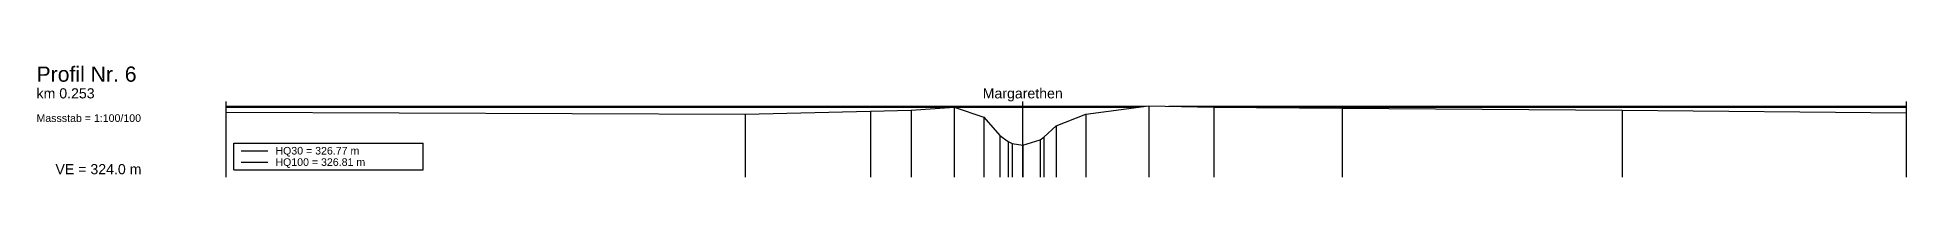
# Model space of a CAD drawing. Header units: millimetres. Extents: x -8 to 79, y -83 to 317.
# Drawn here: x -7.5 to 66.5, y 24 to 28.4 of the extents above; entities that cross this region are included whole.
import ezdxf
from ezdxf.enums import TextEntityAlignment as Align

# ---------------------------------------------------------------- set-up
doc = ezdxf.new("R2010")
doc.units = ezdxf.units.MM
doc.styles.get("Standard").update_dxf_attribs({"font": 'arial.ttf'})

msp = doc.modelspace()

# ---------------------------------------------------------------- texts
for s, height, p in [('Profil Nr. 6', 0.6, (-7.5, 27.6)), ('km 0.253', 0.4, (-7.5, 27)), ('Massstab = 1:100/100', 0.3, (-7.5, 26.1)), ('VE = 324.0 m', 0.4, (-6.75, 24))]:
    msp.add_text(s, height=height).set_placement(p, align=Align.BOTTOM_LEFT)
at = {"color": 1}
msp.add_text('Margarethen', height=0.4, dxfattribs=at).set_placement((31.514, 27), align=Align.BOTTOM_CENTER)
for s, p in [('HQ30 = 326.77 m', (1.95, 25.05)), ('HQ100 = 326.81 m', (1.95, 24.6))]:
    msp.add_text(s, height=0.3).set_placement(p, align=Align.MIDDLE_LEFT)

# ---------------------------------------------------------------- linework, layer by layer
at = {"layer": 'axis', "color": 1}
msp.add_line((31.514, 24), (31.514, 27), dxfattribs=at)
at = {"layer": 'frame'}
for p, q in [((0, 24), (0, 27)), ((66.48, 24), (66.48, 27)), ((0.3, 24.3), (0.3, 25.35)), ((0.3, 25.35), (7.8, 25.35)), ((7.8, 24.3), (7.8, 25.35)), ((0.3, 24.3), (7.8, 24.3))]:
    msp.add_line(p, q, dxfattribs=at)
at = {"layer": 'HQ100', "color": 3}
for p, q in [((0, 26.812), (36.367, 26.812)), ((37.293, 26.812), (66.48, 26.812)), ((0.6, 24.6), (1.65, 24.6))]:
    msp.add_line(p, q, dxfattribs=at)
at = {"layer": 'HQ30', "color": 2}
for p, q in [((0, 26.767), (28.751, 26.767)), ((28.811, 26.767), (36.026, 26.767)), ((39.516, 26.767), (66.48, 26.767)), ((0.6, 25.05), (1.65, 25.05))]:
    msp.add_line(p, q, dxfattribs=at)
at = {"layer": 'marker', "color": 253}
for p, q in [((27.101, 26.65), (27.101, 24)), ((28.8, 26.77), (28.8, 24)), ((36.506, 26.83), (36.506, 24)), ((39.072, 26.77), (39.072, 24)), ((44.145, 26.73), (44.145, 24)), ((55.232, 26.65), (55.232, 24)), ((20.529, 26.49), (20.529, 24)), ((25.491, 26.62), (25.491, 24)), ((29.977, 26.38), (29.977, 24)), ((32.835, 26.04), (32.835, 24)), ((34.012, 26.5), (34.012, 24)), ((30.611, 25.65), (30.611, 24)), ((30.933, 25.42), (30.933, 24)), ((31.094, 25.33), (31.094, 24)), ((31.517, 25.27), (31.517, 24)), ((32.21, 25.48), (32.21, 24)), ((32.352, 25.59), (32.352, 24))]:
    msp.add_line(p, q, dxfattribs=at)
at = {"layer": 'profile'}
msp.add_lwpolyline([(0, 26.57), (20.529, 26.49), (25.491, 26.62), (27.101, 26.65), (28.8, 26.77), (29.977, 26.38), (30.611, 25.65), (30.933, 25.42), (31.094, 25.33), (31.517, 25.27), (32.21, 25.48), (32.352, 25.59), (32.835, 26.04), (34.012, 26.5), (36.506, 26.83), (39.072, 26.77), (44.145, 26.73), (55.232, 26.65), (66.48, 26.55)], dxfattribs=at)

msp.set_redraw_order([(e.dxf.handle, doc.entitydb.next_handle()) for e in msp.query("TEXT MTEXT ATTDEF DIMENSION ARC_DIMENSION")])  # texts and dimensions are drawn at this point

doc.saveas('drawing.dxf')
